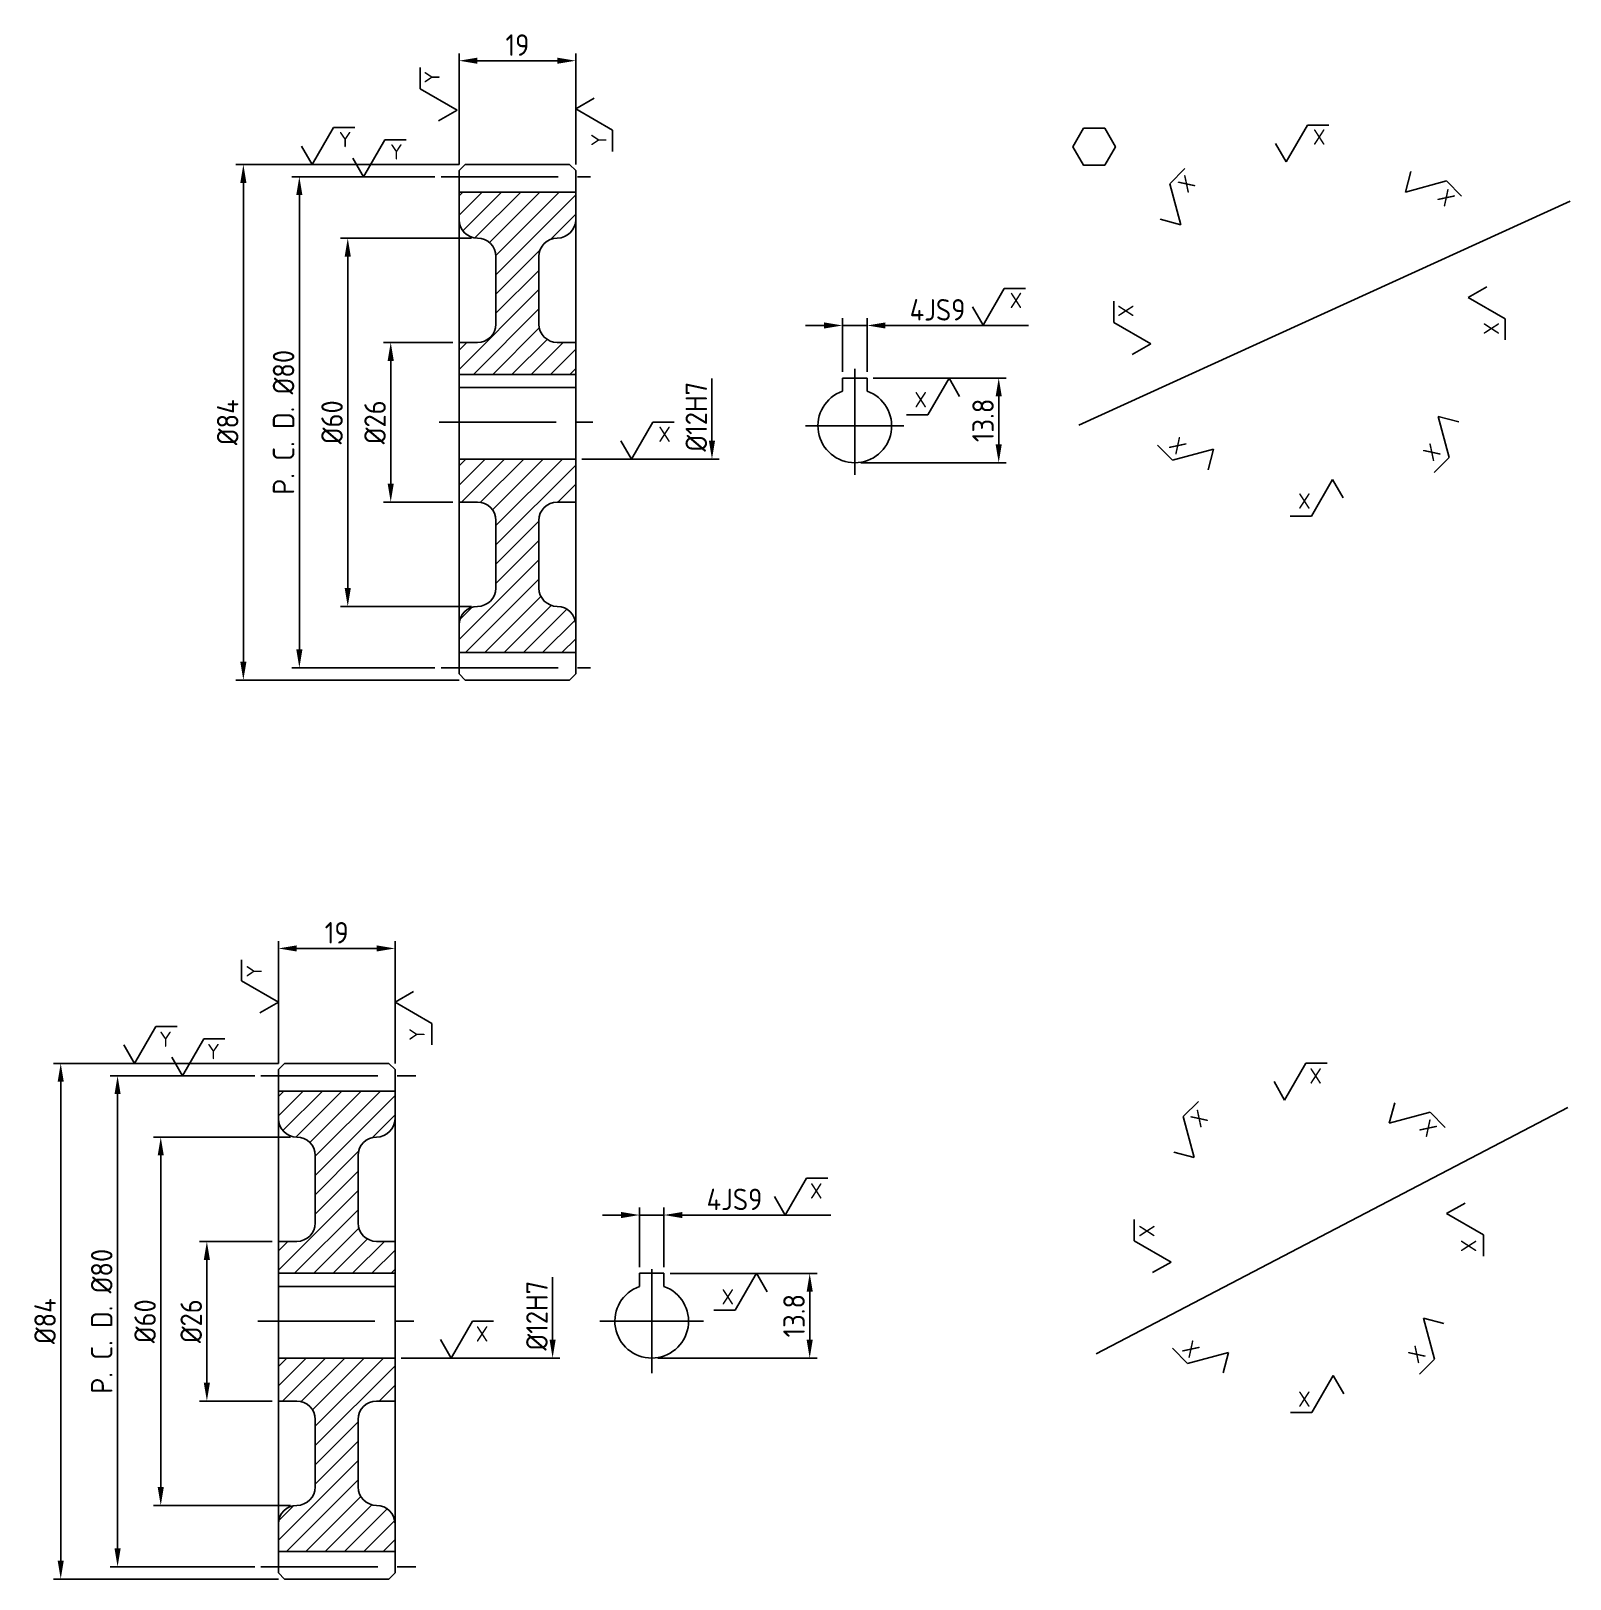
# Model space of a CAD drawing. Header units: millimetres. Extents: x 0 to 10991, y 0 to 768.
# Drawn here: x 3701.7 to 3952.3, y 160.6 to 412.8 of the extents above; entities that cross this region are included whole.
import ezdxf

# ---------------------------------------------------------------- set-up
doc = ezdxf.new("R2010")
doc.units = ezdxf.units.MM
doc.linetypes.add('CENTER2', pattern=[28.575, 19.05, -3.175, 3.175, -3.175])
for name, color, linetype in [('가는실선', 7, 'Continuous'), ('외형선', 3, 'Continuous'), ('중심선', 7, 'CENTER2')]:
    doc.layers.add(name, color=color, linetype=linetype)
doc.styles.get("Standard").update_dxf_attribs({"font": 'isocp.shx', "bigfont": 'whgtxt.shx'})
doc.dimstyles.new('ISO-25', dxfattribs={"dimtxt": 3.5, "dimasz": 3, "dimexe": 1.2, "dimexo": 1, "dimgap": 0.8, "dimtad": 1, "dimdec": 3, "dimdsep": 46, "dimtxsty": 'Standard', "dimcen": 0, "dimclrd": 7, "dimclre": 7, "dimclrt": 2, "dimadec": 0, "dimazin": 2, "dimtfac": 1, "dimtdec": 3, "dimtmove": 0, "dimatfit": 3, "dimfxl": 0, "dimlwd": -1, "dimlwe": -1, "dimarcsym": 0})

msp = doc.modelspace()

# ---------------------------------------------------------------- texts
at = {"layer": '가는실선', "char_height": 2.5, "attachment_point": 1}
for s, width, insert, rotation in [('Y', 4.0113, (3765.8009, 404.2831), 90), ('Y', 4.0113, (3792.9436, 394.0501), 90), ('X', 4.0113, (3888.2923, 388.0687), 45), ('X', 4.0113, (3932.3557, 387.2538), 315), ('X', 4.0113, (3878.759, 366.2058), 90), ('X', 4.0113, (3938.2888, 363.3334), 90), ('X', 4.0113, (3888.6245, 346.8652), 315), ('X', 4.0113, (3928.2364, 344.3582), 45), ('Y', 5.121946, (3736.8199, 258.6333), 90), ('Y', 5.121946, (3763.3298, 248.3345), 90), ('X', 5.121946, (3890.3522, 235.8153), 45), ('X', 5.121946, (3929.416, 235.6812), 315), ('X', 5.121946, (3882.1948, 216.3112), 90), ('X', 5.121946, (3934.5852, 213.8919), 90), ('X', 5.121946, (3890.7769, 199.6818), 315), ('X', 5.121946, (3925.7956, 197.3966), 45)]:
    msp.add_mtext_dynamic_manual_height_columns(s, width=width, gutter_width=12.5, heights=[0], dxfattribs=dict(at, insert=insert, rotation=rotation))
for s, width, insert in [('Y', 4.0113, (3751.8638, 396.3722)), ('X', 4.0113, (3910.4928, 396.7871)), ('Y', 4.0113, (3760.2145, 394.3722)), ('X', 4.0113, (3861.1077, 370.1733)), ('X', 4.0113, (3845.599, 354.0033)), ('X', 4.0113, (3803.8833, 348.3722)), ('X', 4.0113, (3908.0728, 337.4928)), ('Y', 5.121946, (3722.6223, 249.8146)), ('Y', 5.121946, (3730.4178, 247.8146)), ('X', 5.121946, (3909.9119, 243.8386)), ('X', 5.121946, (3828.5893, 225.1093)), ('X', 5.121946, (3814.1819, 207.8508)), ('X', 5.121946, (3774.1687, 201.8146)), ('X', 5.121946, (3908.0719, 191.1944))]:
    msp.add_mtext_dynamic_manual_height_columns(s, width=width, gutter_width=12.5, heights=[0], dxfattribs=dict(at, insert=insert))
at = {"layer": '외형선', "color": 2, "char_height": 3.5, "attachment_point": 5, "rotation": 90}
for insert in [(3810.0626, 349.9719), (3784.1129, 203.5326)]:
    msp.add_mtext('%%C12H7', dxfattribs=dict(at, insert=insert))

# ---------------------------------------------------------------- blocks, each defined once
blk = doc.blocks.new('*D178')
at = {"layer": 'Defpoints', "color": 0}
for p in [(3790.43, 407.97), (3771.43, 390.07), (3790.43, 390.07)]:
    blk.add_point(p, dxfattribs=at)
at = {"layer": '외형선', "color": 7}
for p, q in [((3771.43, 391.07), (3771.43, 409.17)), ((3790.43, 391.07), (3790.43, 409.17)), ((3774.43, 407.97), (3787.43, 407.97))]:
    blk.add_line(p, q, dxfattribs=at)
for points in [[(3774.43, 408.47), (3774.43, 407.47), (3771.43, 407.97)], [(3787.43, 408.47), (3787.43, 407.47), (3790.43, 407.97)]]:
    blk.add_solid(points, dxfattribs=at)
at = {"layer": '외형선', "color": 2, "insert": (3780.93, 410.52), "char_height": 3.5, "attachment_point": 5}
blk.add_mtext('19', dxfattribs=at)
blk = doc.blocks.new('*D179')
at = {"layer": 'Defpoints', "color": 0}
for p in [(3771.43, 362.07), (3760.3, 336.07), (3771.43, 336.07)]:
    blk.add_point(p, dxfattribs=at)
at = {"layer": '외형선', "color": 7}
for p, q in [((3770.43, 362.07), (3759.1, 362.07)), ((3760.3, 359.07), (3760.3, 339.07)), ((3770.43, 336.07), (3759.1, 336.07))]:
    blk.add_line(p, q, dxfattribs=at)
for points in [[(3759.8, 359.07), (3760.8, 359.07), (3760.3, 362.07)], [(3759.8, 339.07), (3760.8, 339.07), (3760.3, 336.07)]]:
    blk.add_solid(points, dxfattribs=at)
at = {"layer": '외형선', "color": 2, "insert": (3757.75, 349.07), "char_height": 3.5, "attachment_point": 5, "rotation": 90}
blk.add_mtext('%%C26', dxfattribs=at)
blk = doc.blocks.new('*D180')
at = {"layer": 'Defpoints', "color": 0}
for p in [(3774.43, 379.07), (3753.3, 319.07), (3774.43, 319.07)]:
    blk.add_point(p, dxfattribs=at)
at = {"layer": '외형선', "color": 7}
for p, q in [((3773.43, 379.07), (3752.1, 379.07)), ((3753.3, 376.07), (3753.3, 322.07)), ((3773.43, 319.07), (3752.1, 319.07))]:
    blk.add_line(p, q, dxfattribs=at)
for points in [[(3752.8, 376.07), (3753.8, 376.07), (3753.3, 379.07)], [(3752.8, 322.07), (3753.8, 322.07), (3753.3, 319.07)]]:
    blk.add_solid(points, dxfattribs=at)
at = {"layer": '외형선', "color": 2, "insert": (3750.75, 349.07), "char_height": 3.5, "attachment_point": 5, "rotation": 90}
blk.add_mtext('%%C60', dxfattribs=at)
blk = doc.blocks.new('*D181')
at = {"layer": 'Defpoints', "color": 0}
for p in [(3768.51, 389.07), (3745.42, 309.07), (3768.51, 309.07)]:
    blk.add_point(p, dxfattribs=at)
at = {"layer": '외형선', "color": 7}
for p, q in [((3767.51, 389.07), (3744.22, 389.07)), ((3745.42, 386.07), (3745.42, 312.07)), ((3767.51, 309.07), (3744.22, 309.07))]:
    blk.add_line(p, q, dxfattribs=at)
for points in [[(3744.92, 386.07), (3745.92, 386.07), (3745.42, 389.07)], [(3744.92, 312.07), (3745.92, 312.07), (3745.42, 309.07)]]:
    blk.add_solid(points, dxfattribs=at)
at = {"layer": '외형선', "color": 2, "insert": (3742.85, 349.07), "char_height": 3.5, "attachment_point": 5, "rotation": 90}
blk.add_mtext('P. C. D. %%C80', dxfattribs=at)
blk = doc.blocks.new('*D182')
at = {"layer": 'Defpoints', "color": 0}
for p in [(3772.43, 391.07), (3736.3, 307.07), (3772.43, 307.07)]:
    blk.add_point(p, dxfattribs=at)
at = {"layer": '외형선', "color": 7}
for p, q in [((3771.43, 391.07), (3735.1, 391.07)), ((3736.3, 388.07), (3736.3, 310.07)), ((3771.43, 307.07), (3735.1, 307.07))]:
    blk.add_line(p, q, dxfattribs=at)
for points in [[(3735.8, 388.07), (3736.8, 388.07), (3736.3, 391.07)], [(3735.8, 310.07), (3736.8, 310.07), (3736.3, 307.07)]]:
    blk.add_solid(points, dxfattribs=at)
at = {"layer": '외형선', "color": 2, "insert": (3733.75, 349.07), "char_height": 3.5, "attachment_point": 5, "rotation": 90}
blk.add_mtext('%%C84', dxfattribs=at)
blk = doc.blocks.new('*D183')
at = {"layer": 'Defpoints', "color": 0}
for p in [(3837.87, 364.84), (3833.87, 356.28), (3837.87, 356.28)]:
    blk.add_point(p, dxfattribs=at)
at = {"layer": '외형선', "color": 7}
for p, q in [((3833.87, 357.28), (3833.87, 366.04)), ((3837.87, 357.28), (3837.87, 366.04)), ((3830.87, 364.84), (3827.87, 364.84)), ((3833.87, 364.84), (3837.87, 364.84)), ((3840.87, 364.84), (3854.82, 364.84))]:
    blk.add_line(p, q, dxfattribs=at)
for points in [[(3830.87, 365.34), (3830.87, 364.34), (3833.87, 364.84)], [(3840.87, 365.34), (3840.87, 364.34), (3837.87, 364.84)]]:
    blk.add_solid(points, dxfattribs=at)
at = {"layer": '외형선', "color": 2, "insert": (3849.35, 367.39), "char_height": 3.5, "attachment_point": 5}
blk.add_mtext('4JS9', dxfattribs=at)
blk = doc.blocks.new('*D184')
at = {"layer": 'Defpoints', "color": 0}
for p in [(3837.87, 356.28), (3835.87, 342.48), (3859.31, 342.48)]:
    blk.add_point(p, dxfattribs=at)
at = {"layer": '외형선', "color": 7}
for p, q in [((3838.87, 356.28), (3860.51, 356.28)), ((3859.31, 353.28), (3859.31, 345.48)), ((3836.87, 342.48), (3860.51, 342.48))]:
    blk.add_line(p, q, dxfattribs=at)
for points in [[(3858.81, 353.28), (3859.81, 353.28), (3859.31, 356.28)], [(3858.81, 345.48), (3859.81, 345.48), (3859.31, 342.48)]]:
    blk.add_solid(points, dxfattribs=at)
at = {"layer": '외형선', "color": 2, "insert": (3856.76, 349.38), "char_height": 3.5, "attachment_point": 5, "rotation": 90}
blk.add_mtext('13.8', dxfattribs=at)
blk = doc.blocks.new('*D185')
at = {"layer": 'Defpoints', "color": 0}
for p in [(3804.8, 219.93), (3800.8, 210.43), (3804.8, 210.43)]:
    blk.add_point(p, dxfattribs=at)
at = {"layer": '외형선', "color": 7}
for p, q in [((3797.8, 219.93), (3794.8, 219.93)), ((3800.8, 211.43), (3800.8, 221.13)), ((3800.8, 219.93), (3804.8, 219.93)), ((3804.8, 211.43), (3804.8, 221.13)), ((3807.8, 219.93), (3821.75, 219.93))]:
    blk.add_line(p, q, dxfattribs=at)
for points in [[(3797.8, 220.43), (3797.8, 219.43), (3800.8, 219.93)], [(3807.8, 220.43), (3807.8, 219.43), (3804.8, 219.93)]]:
    blk.add_solid(points, dxfattribs=at)
at = {"layer": '외형선', "color": 2, "insert": (3816.28, 222.48), "char_height": 3.5, "attachment_point": 5}
blk.add_mtext('4JS9', dxfattribs=at)
blk = doc.blocks.new('*D186')
at = {"layer": 'Defpoints', "color": 0}
for p in [(3804.8, 210.43), (3802.8, 196.63), (3828.53, 196.63)]:
    blk.add_point(p, dxfattribs=at)
at = {"layer": '외형선', "color": 7}
for p, q in [((3805.8, 210.43), (3829.73, 210.43)), ((3828.53, 207.43), (3828.53, 199.63)), ((3803.8, 196.63), (3829.73, 196.63))]:
    blk.add_line(p, q, dxfattribs=at)
for points in [[(3828.03, 207.43), (3829.03, 207.43), (3828.53, 210.43)], [(3828.03, 199.63), (3829.03, 199.63), (3828.53, 196.63)]]:
    blk.add_solid(points, dxfattribs=at)
at = {"layer": '외형선', "color": 2, "insert": (3825.98, 203.53), "char_height": 3.5, "attachment_point": 5, "rotation": 90}
blk.add_mtext('13.8', dxfattribs=at)
blk = doc.blocks.new('*D187')
at = {"layer": 'Defpoints', "color": 0}
for p in [(3742, 215.63), (3730.36, 189.63), (3742, 189.63)]:
    blk.add_point(p, dxfattribs=at)
at = {"layer": '외형선', "color": 7}
for p, q in [((3741, 215.63), (3729.16, 215.63)), ((3730.36, 212.63), (3730.36, 192.63)), ((3741, 189.63), (3729.16, 189.63))]:
    blk.add_line(p, q, dxfattribs=at)
for points in [[(3729.86, 212.63), (3730.86, 212.63), (3730.36, 215.63)], [(3729.86, 192.63), (3730.86, 192.63), (3730.36, 189.63)]]:
    blk.add_solid(points, dxfattribs=at)
at = {"layer": '외형선', "color": 2, "insert": (3727.81, 202.63), "char_height": 3.5, "attachment_point": 5, "rotation": 90}
blk.add_mtext('%%C26', dxfattribs=at)
blk = doc.blocks.new('*D188')
at = {"layer": 'Defpoints', "color": 0}
for p in [(3745, 232.63), (3722.85, 172.63), (3745, 172.63)]:
    blk.add_point(p, dxfattribs=at)
at = {"layer": '외형선', "color": 7}
for p, q in [((3744, 232.63), (3721.65, 232.63)), ((3722.85, 229.63), (3722.85, 175.63)), ((3744, 172.63), (3721.65, 172.63))]:
    blk.add_line(p, q, dxfattribs=at)
for points in [[(3722.35, 229.63), (3723.35, 229.63), (3722.85, 232.63)], [(3722.35, 175.63), (3723.35, 175.63), (3722.85, 172.63)]]:
    blk.add_solid(points, dxfattribs=at)
at = {"layer": '외형선', "color": 2, "insert": (3720.3, 202.63), "char_height": 3.5, "attachment_point": 5, "rotation": 90}
blk.add_mtext('%%C60', dxfattribs=at)
blk = doc.blocks.new('*D189')
at = {"layer": 'Defpoints', "color": 0}
for p in [(3739.15, 242.63), (3715.82, 162.63), (3739.15, 162.63)]:
    blk.add_point(p, dxfattribs=at)
at = {"layer": '외형선', "color": 7}
for p, q in [((3738.15, 242.63), (3714.62, 242.63)), ((3715.82, 239.63), (3715.82, 165.63)), ((3738.15, 162.63), (3714.62, 162.63))]:
    blk.add_line(p, q, dxfattribs=at)
for points in [[(3715.32, 239.63), (3716.32, 239.63), (3715.82, 242.63)], [(3715.32, 165.63), (3716.32, 165.63), (3715.82, 162.63)]]:
    blk.add_solid(points, dxfattribs=at)
at = {"layer": '외형선', "color": 2, "insert": (3713.24, 202.63), "char_height": 3.5, "attachment_point": 5, "rotation": 90}
blk.add_mtext('P. C. D. %%C80', dxfattribs=at)
blk = doc.blocks.new('*D190')
at = {"layer": 'Defpoints', "color": 0}
for p in [(3743, 244.63), (3706.56, 160.63), (3743, 160.63)]:
    blk.add_point(p, dxfattribs=at)
at = {"layer": '외형선', "color": 7}
for p, q in [((3742, 244.63), (3705.36, 244.63)), ((3706.56, 241.63), (3706.56, 163.63)), ((3742, 160.63), (3705.36, 160.63))]:
    blk.add_line(p, q, dxfattribs=at)
for points in [[(3706.06, 241.63), (3707.06, 241.63), (3706.56, 244.63)], [(3706.06, 163.63), (3707.06, 163.63), (3706.56, 160.63)]]:
    blk.add_solid(points, dxfattribs=at)
at = {"layer": '외형선', "color": 2, "insert": (3704.01, 202.63), "char_height": 3.5, "attachment_point": 5, "rotation": 90}
blk.add_mtext('%%C84', dxfattribs=at)
blk = doc.blocks.new('*D191')
at = {"layer": 'Defpoints', "color": 0}
for p in [(3761, 263.36), (3742, 243.63), (3761, 243.63)]:
    blk.add_point(p, dxfattribs=at)
at = {"layer": '외형선', "color": 7}
for p, q in [((3742, 244.63), (3742, 264.56)), ((3745, 263.36), (3758, 263.36)), ((3761, 244.63), (3761, 264.56))]:
    blk.add_line(p, q, dxfattribs=at)
for points in [[(3745, 263.86), (3745, 262.86), (3742, 263.36)], [(3758, 263.86), (3758, 262.86), (3761, 263.36)]]:
    blk.add_solid(points, dxfattribs=at)
at = {"layer": '외형선', "color": 2, "insert": (3751.5, 265.91), "char_height": 3.5, "attachment_point": 5}
blk.add_mtext('19', dxfattribs=at)

# ---------------------------------------------------------------- dimensions: what is measured, and where the dimension line sits
at = {"layer": '외형선'}
for base, p1, p2, picture, middle in [((3790.4286, 407.9702), (3771.4286, 390.0719), (3790.4286, 390.0719), '*D178', (3780.9286, 410.5202)), ((3761.0019, 263.3649), (3742.0019, 243.6326), (3761.0019, 243.6326), '*D191', (3751.5019, 265.9149))]:
    dim = msp.add_linear_dim(base=base, p1=p1, p2=p2, dimstyle='ISO-25', dxfattribs=at)
    dim.commit()
    dim.dimension.update_dxf_attribs({"geometry": picture, "text_midpoint": middle})
for base, p1, p2, text, picture, middle in [((3736.2967, 307.0719), (3772.4286, 391.0719), (3772.4286, 307.0719), '%%C<>', '*D182', (3733.7467, 349.0719)), ((3745.4194, 309.0719), (3768.5075, 389.0719), (3768.5075, 309.0719), 'P. C. D. %%C<>', '*D181', (3742.8451, 349.0719)), ((3753.2997, 319.0719), (3774.4286, 379.0719), (3774.4286, 319.0719), '%%C<>', '*D180', (3750.7497, 349.0719)), ((3760.2976, 336.0719), (3771.4286, 362.0719), (3771.4286, 336.0719), '%%C<>', '*D179', (3757.7473, 349.0719)), ((3706.5624, 160.6326), (3743.0019, 244.6326), (3743.0019, 160.6326), '%%C<>', '*D190', (3704.0124, 202.6326)), ((3715.8167, 162.6326), (3739.1498, 242.6326), (3739.1498, 162.6326), 'P. C. D. %%C<>', '*D189', (3713.2423, 202.6326)), ((3722.8512, 172.6326), (3745.0019, 232.6326), (3745.0019, 172.6326), '%%C<>', '*D188', (3720.3012, 202.6326)), ((3730.358, 189.6326), (3742.0019, 215.6326), (3742.0019, 189.6326), '%%C<>', '*D187', (3727.8077, 202.6326))]:
    dim = msp.add_linear_dim(base=base, p1=p1, p2=p2, angle=90, text=text, dimstyle='ISO-25', dxfattribs=at)
    dim.commit()
    dim.dimension.update_dxf_attribs({"geometry": picture, "text_midpoint": middle})
for base, p1, p2, picture, middle in [((3837.8741, 364.841), (3833.8741, 356.2828), (3837.8741, 356.2828), '*D183', (3849.3494, 367.391)), ((3804.8021, 219.9273), (3800.8021, 210.4326), (3804.8021, 210.4326), '*D185', (3816.2774, 222.4773))]:
    dim = msp.add_linear_dim(base=base, p1=p1, p2=p2, text='<>JS9', dimstyle='ISO-25', dxfattribs=at)
    dim.commit()
    dim.dimension.update_dxf_attribs({"geometry": picture, "text_midpoint": middle})
for base, p1, p2, picture, middle in [((3859.3122, 342.4828), (3837.8741, 356.2828), (3835.8741, 342.4828), '*D184', (3856.7622, 349.3828)), ((3828.5263, 196.6326), (3804.8021, 210.4326), (3802.8021, 196.6326), '*D186', (3825.9763, 203.5326))]:
    dim = msp.add_linear_dim(base=base, p1=p1, p2=p2, angle=90, dimstyle='ISO-25', dxfattribs=at)
    dim.commit()
    dim.dimension.update_dxf_attribs({"geometry": picture, "text_midpoint": middle})

# ---------------------------------------------------------------- hatches: boundary and pattern name
at = {"layer": '가는실선'}
h = msp.add_hatch(dxfattribs=at)
h.set_pattern_fill('ANSI31', color=256, scale=0.7)
h.set_pattern_definition([(45, (97.7894, 0), (-1.5715448, 1.5715448), [])])
h.paths.add_polyline_path([(3787.4286, 379.0719, 0.41421356), (3790.4286, 382.0719), (3790.4286, 386.5719), (3771.4286, 386.5719), (3771.4286, 382.0719, 0.41421356), (3774.4286, 379.0719, -0.41421356), (3777.4286, 376.0719), (3777.4286, 365.0719, -0.41421356), (3774.4286, 362.0719), (3771.4286, 362.0719), (3771.4286, 356.8719), (3790.4286, 356.8719), (3790.4286, 362.0719), (3787.4286, 362.0719, -0.41421356), (3784.4286, 365.0719), (3784.4286, 376.0719, -0.41421356)])
h.paths.add_polyline_path([(3771.4286, 343.0719), (3771.4286, 336.0719), (3774.4286, 336.0719, -0.41421356), (3777.4286, 333.0719), (3777.4286, 322.0719, -0.41421356), (3774.4286, 319.0719, 0.41421356), (3771.4286, 316.0719), (3771.4286, 311.5719), (3790.4286, 311.5719), (3790.4286, 316.0719, 0.41421356), (3787.4286, 319.0719, -0.41421356), (3784.4286, 322.0719), (3784.4286, 333.0719, -0.41421356), (3787.4286, 336.0719), (3790.4286, 336.0719), (3790.4286, 343.0719)])
h = msp.add_hatch(dxfattribs=at)
h.set_pattern_fill('ANSI31', color=256, scale=0.7)
h.set_pattern_definition([(45, (54.7984, 0), (-1.5715448, 1.5715448), [])])
h.paths.add_polyline_path([(3761.0019, 210.4326), (3761.0019, 215.6326), (3758.0019, 215.6326, -0.41421356), (3755.0019, 218.6326), (3755.0019, 229.6326, -0.41421356), (3758.0019, 232.6326, 0.41421356), (3761.0019, 235.6326), (3761.0019, 240.1326), (3742.0019, 240.1326), (3742.0019, 235.6326, 0.41421356), (3745.0019, 232.6326, -0.41421356), (3748.0019, 229.6326), (3748.0019, 218.6326, -0.41421356), (3745.0019, 215.6326), (3742.0019, 215.6326), (3742.0019, 210.4326)])
h.paths.add_polyline_path([(3758.0019, 189.6326), (3761.0019, 189.6326), (3761.0019, 196.6326), (3742.0019, 196.6326), (3742.0019, 189.6326), (3745.0019, 189.6326, -0.41421356), (3748.0019, 186.6326), (3748.0019, 175.6326, -0.41421356), (3745.0019, 172.6326, 0.41421356), (3742.0019, 169.6326), (3742.0019, 165.1326), (3761.0019, 165.1326), (3761.0019, 169.6326, 0.41421356), (3758.0019, 172.6326, -0.41421356), (3755.0019, 175.6326), (3755.0019, 186.6326, -0.41421356)])

# ---------------------------------------------------------------- linework, layer by layer
for p, q in [((3765.1013, 403.3962), (3765.1013, 406.8603)), ((3765.1013, 403.3962), (3771.1013, 399.9321)), ((3790.4286, 400.1211), (3793.4286, 401.8531)), ((3771.1013, 399.9321), (3768.1013, 398.2)), ((3796.4286, 396.657), (3790.4286, 400.1211)), ((3750.9769, 397.0719), (3747.5128, 391.0719)), ((3750.9769, 397.0719), (3754.441, 397.0719)), ((3796.4286, 396.657), (3796.4286, 393.1929)), ((3909.6059, 397.4868), (3906.1418, 391.4868)), ((3909.6059, 397.4868), (3913.07, 397.4868)), ((3747.5128, 391.0719), (3745.7807, 394.0719)), ((3759.3276, 395.0719), (3755.8635, 389.0719)), ((3759.3276, 395.0719), (3762.7917, 395.0719)), ((3906.1418, 391.4868), (3904.4097, 394.4868)), ((3755.8635, 389.0719), (3754.1314, 392.0719)), ((3887.1704, 387.9363), (3889.6199, 390.3858)), ((3925.5312, 386.5826), (3926.4278, 389.9286)), ((3932.2234, 388.3757), (3925.5312, 386.5826)), ((3932.2234, 388.3757), (3934.6729, 385.9262)), ((3887.1704, 387.9363), (3888.9635, 381.2442)), ((3888.9635, 381.2442), (3885.6175, 382.1408)), ((3860.2208, 370.873), (3856.7567, 364.873)), ((3860.2208, 370.873), (3863.6849, 370.873)), ((3935.7738, 369.4043), (3938.7738, 371.1364)), ((3878.0593, 365.3189), (3878.0593, 368.783)), ((3941.7738, 365.9402), (3935.7738, 369.4043)), ((3856.7567, 364.873), (3855.0246, 367.873)), ((3941.7738, 365.9402), (3941.7738, 362.4761)), ((3854.8247, 364.841), (3864.1692, 364.841)), ((3878.0593, 365.3189), (3884.0593, 361.8548)), ((3884.0593, 361.8548), (3881.0593, 360.1227)), ((3847.7534, 350.2828), (3851.2175, 356.2828)), ((3851.2175, 356.2828), (3852.9496, 353.2828)), ((3802.9964, 349.0719), (3799.5323, 343.0719)), ((3802.9964, 349.0719), (3806.4605, 349.0719)), ((3847.7534, 350.2828), (3844.2893, 350.2828)), ((3932.6627, 343.3227), (3930.8696, 350.0149)), ((3930.8696, 350.0149), (3934.2156, 349.1183)), ((3799.5323, 343.0719), (3797.8002, 346.0719)), ((3887.6097, 342.8834), (3885.1603, 345.3329)), ((3887.6097, 342.8834), (3894.3019, 344.6765)), ((3894.3019, 344.6765), (3893.4053, 341.3305)), ((3932.6627, 343.3227), (3930.2132, 340.8732)), ((3910.2272, 333.7723), (3913.6913, 339.7723)), ((3913.6913, 339.7723), (3915.4234, 336.7723)), ((3910.2272, 333.7723), (3906.7631, 333.7723)), ((3736.0019, 258.0628), (3736.0019, 261.5269)), ((3736.0019, 258.0628), (3742.0019, 254.5987)), ((3761.0019, 254.5987), (3764.0019, 256.3308)), ((3742.0019, 254.5987), (3739.0019, 252.8667)), ((3767.0019, 251.1346), (3761.0019, 254.5987)), ((3722.0518, 250.6326), (3718.5877, 244.6326)), ((3722.0518, 250.6326), (3725.5159, 250.6326)), ((3767.0019, 251.1346), (3767.0019, 247.6705)), ((3718.5877, 244.6326), (3716.8556, 247.6326)), ((3729.8473, 248.6326), (3726.3832, 242.6326)), ((3729.8473, 248.6326), (3733.3114, 248.6326)), ((3726.3832, 242.6326), (3724.6512, 245.6326)), ((3909.3414, 244.6566), (3905.8773, 238.6566)), ((3909.3414, 244.6566), (3912.8055, 244.6566)), ((3905.8773, 238.6566), (3904.1453, 241.6566)), ((3889.3705, 235.9903), (3891.82, 238.4398)), ((3922.8989, 234.8698), (3923.7954, 238.2159)), ((3889.3705, 235.9903), (3891.1636, 229.2982)), ((3929.591, 236.663), (3922.8989, 234.8698)), ((3929.591, 236.663), (3932.0405, 234.2135)), ((3891.1636, 229.2982), (3887.8175, 230.1947)), ((3828.0188, 225.9273), (3824.5547, 219.9273)), ((3828.0188, 225.9273), (3831.4829, 225.9273)), ((3824.5547, 219.9273), (3822.8227, 222.9273)), ((3821.7527, 219.9273), (3831.9468, 219.9273)), ((3932.2573, 220.1561), (3935.2573, 221.8882)), ((3938.2573, 216.692), (3932.2573, 220.1561)), ((3881.3769, 215.7407), (3881.3769, 219.2048)), ((3881.3769, 215.7407), (3887.3769, 212.2766)), ((3938.2573, 216.692), (3938.2573, 213.2279)), ((3887.3769, 212.2766), (3884.3769, 210.5446)), ((3816.4027, 204.4326), (3819.8668, 210.4326)), ((3819.8668, 210.4326), (3821.5988, 207.4326)), ((3816.4027, 204.4326), (3812.9386, 204.4326)), ((3773.5982, 202.6326), (3770.1341, 196.6326)), ((3773.5982, 202.6326), (3777.0623, 202.6326)), ((3930.2637, 196.4424), (3928.4705, 203.1346)), ((3928.4705, 203.1346), (3931.8166, 202.238)), ((3770.1341, 196.6326), (3768.4021, 199.6326)), ((3890.0431, 195.7698), (3887.5936, 198.2193)), ((3890.0431, 195.7698), (3896.7353, 197.5629)), ((3896.7353, 197.5629), (3895.8387, 194.2169)), ((3930.2637, 196.4424), (3927.8142, 193.993)), ((3910.2927, 187.7762), (3913.7568, 193.7762)), ((3913.7568, 193.7762), (3915.4889, 190.7762)), ((3910.2927, 187.7762), (3906.8286, 187.7762))]:
    msp.add_line(p, q, dxfattribs=at)
at = {"layer": '외형선'}
for p, q in [((3771.4286, 390.0719), (3772.4286, 391.0719)), ((3772.4286, 391.0719), (3789.4286, 391.0719)), ((3790.4286, 390.0719), (3789.4286, 391.0719)), ((3771.4286, 390.0719), (3771.4286, 349.0719)), ((3790.4286, 390.0719), (3790.4286, 349.0719)), ((3771.4286, 386.5719), (3790.4286, 386.5719)), ((3872.3344, 348.5969), (3952.349, 385.0842)), ((3777.4286, 376.0719), (3777.4286, 365.0719)), ((3784.4286, 376.0719), (3784.4286, 365.0719)), ((3774.4286, 362.0719), (3771.4286, 362.0719)), ((3787.4286, 362.0719), (3790.4286, 362.0719)), ((3790.4286, 356.8719), (3771.4286, 356.8719)), ((3833.8741, 356.2828), (3837.8741, 356.2828)), ((3833.8741, 356.2828), (3833.8741, 354.1396)), ((3837.8741, 356.2828), (3837.8741, 354.1396)), ((3790.4286, 354.7288), (3771.4286, 354.7288)), ((3771.4286, 308.0719), (3771.4286, 349.0719)), ((3790.4286, 308.0719), (3790.4286, 349.0719)), ((3790.4286, 343.0719), (3771.4286, 343.0719)), ((3774.4286, 336.0719), (3771.4286, 336.0719)), ((3787.4286, 336.0719), (3790.4286, 336.0719)), ((3777.4286, 322.0719), (3777.4286, 333.0719)), ((3784.4286, 322.0719), (3784.4286, 333.0719)), ((3771.4286, 311.5719), (3790.4286, 311.5719)), ((3771.4286, 308.0719), (3772.4286, 307.0719)), ((3790.4286, 308.0719), (3789.4286, 307.0719)), ((3772.4286, 307.0719), (3789.4286, 307.0719)), ((3742.0019, 243.6326), (3743.0019, 244.6326)), ((3743.0019, 244.6326), (3760.0019, 244.6326)), ((3761.0019, 243.6326), (3760.0019, 244.6326)), ((3742.0019, 243.6326), (3742.0019, 202.6326)), ((3761.0019, 243.6326), (3761.0019, 202.6326)), ((3742.0019, 240.1326), (3761.0019, 240.1326)), ((3875.179, 197.2941), (3951.9985, 237.4462)), ((3748.0019, 229.6326), (3748.0019, 218.6326)), ((3755.0019, 229.6326), (3755.0019, 218.6326)), ((3745.0019, 215.6326), (3742.0019, 215.6326)), ((3758.0019, 215.6326), (3761.0019, 215.6326)), ((3761.0019, 210.4326), (3742.0019, 210.4326)), ((3800.8021, 210.4326), (3804.8021, 210.4326)), ((3800.8021, 210.4326), (3800.8021, 208.2894)), ((3804.8021, 210.4326), (3804.8021, 208.2894)), ((3761.0019, 208.2894), (3742.0019, 208.2894)), ((3742.0019, 161.6326), (3742.0019, 202.6326)), ((3761.0019, 161.6326), (3761.0019, 202.6326)), ((3761.0019, 196.6326), (3742.0019, 196.6326)), ((3745.0019, 189.6326), (3742.0019, 189.6326)), ((3758.0019, 189.6326), (3761.0019, 189.6326)), ((3748.0019, 175.6326), (3748.0019, 186.6326)), ((3755.0019, 175.6326), (3755.0019, 186.6326)), ((3742.0019, 165.1326), (3761.0019, 165.1326)), ((3742.0019, 161.6326), (3743.0019, 160.6326)), ((3761.0019, 161.6326), (3760.0019, 160.6326)), ((3743.0019, 160.6326), (3760.0019, 160.6326))]:
    msp.add_line(p, q, dxfattribs=at)
at = {"layer": '외형선', "color": 7}
for p, q in [((3812.613, 356.2248), (3812.613, 346.0719)), ((3791.4286, 343.0719), (3813.813, 343.0719)), ((3786.6633, 209.7867), (3786.6633, 199.6326)), ((3762.0019, 196.6326), (3787.8633, 196.6326))]:
    msp.add_line(p, q, dxfattribs=at)
at = {"layer": '외형선'}
msp.add_lwpolyline([(3873.114, 396.9599), (3871.382, 393.9599), (3873.114, 390.9599), (3876.5781, 390.9599), (3878.3102, 393.9599), (3876.5781, 396.9599)], close=True, dxfattribs=at)
for centre, radius, start, end in [((3774.4286, 382.0719), 3, 180, 270), ((3787.4286, 382.0719), 3, 270, 0), ((3774.4286, 376.0719), 3, 0, 90), ((3787.4286, 376.0719), 3, 90, 180), ((3774.4286, 365.0719), 3, 270, 0), ((3787.4286, 365.0719), 3, 180, 270), ((3835.8741, 348.4828), 6, 109.471221, 70.528779), ((3774.4286, 333.0719), 3, 0, 90), ((3787.4286, 333.0719), 3, 90, 180), ((3774.4286, 322.0719), 3, 270, 0), ((3787.4286, 322.0719), 3, 180, 270), ((3774.4286, 316.0719), 3, 90, 180), ((3787.4286, 316.0719), 3, 0, 90), ((3745.0019, 235.6326), 3, 180, 270), ((3758.0019, 235.6326), 3, 270, 0), ((3745.0019, 229.6326), 3, 0, 90), ((3758.0019, 229.6326), 3, 90, 180), ((3745.0019, 218.6326), 3, 270, 0), ((3758.0019, 218.6326), 3, 180, 270), ((3802.8021, 202.6326), 6, 109.471221, 70.528779), ((3745.0019, 186.6326), 3, 0, 90), ((3758.0019, 186.6326), 3, 90, 180), ((3745.0019, 175.6326), 3, 270, 0), ((3758.0019, 175.6326), 3, 180, 270), ((3745.0019, 169.6326), 3, 90, 180), ((3758.0019, 169.6326), 3, 0, 90)]:
    msp.add_arc(centre, radius, start, end, dxfattribs=at)
at = {"layer": '외형선', "color": 7}
for points in [[(3812.113, 346.0719), (3813.113, 346.0719), (3812.613, 343.0719)], [(3786.1633, 199.6326), (3787.1633, 199.6326), (3786.6633, 196.6326)]]:
    msp.add_solid(points, dxfattribs=at)
at = {"layer": '중심선'}
for p, q in [((3768.5075, 389.0719), (3792.8471, 389.0719)), ((3835.8741, 357.7919), (3835.8741, 340.4978)), ((3768.2094, 349.0719), (3793.206, 349.0719)), ((3827.8375, 348.4828), (3843.8349, 348.4828)), ((3768.5075, 309.0719), (3792.8471, 309.0719)), ((3739.1498, 242.6326), (3764.4009, 242.6326)), ((3802.8021, 211.1019), (3802.8021, 194.1689)), ((3738.6792, 202.6326), (3764.61, 202.6326)), ((3794.3369, 202.6326), (3811.2241, 202.6326)), ((3739.1498, 162.6326), (3764.4009, 162.6326))]:
    msp.add_line(p, q, dxfattribs=at)

msp.set_redraw_order([(e.dxf.handle, doc.entitydb.next_handle()) for e in msp.query("TEXT MTEXT ATTDEF DIMENSION ARC_DIMENSION")])  # texts and dimensions are drawn at this point

doc.saveas('drawing.dxf')
